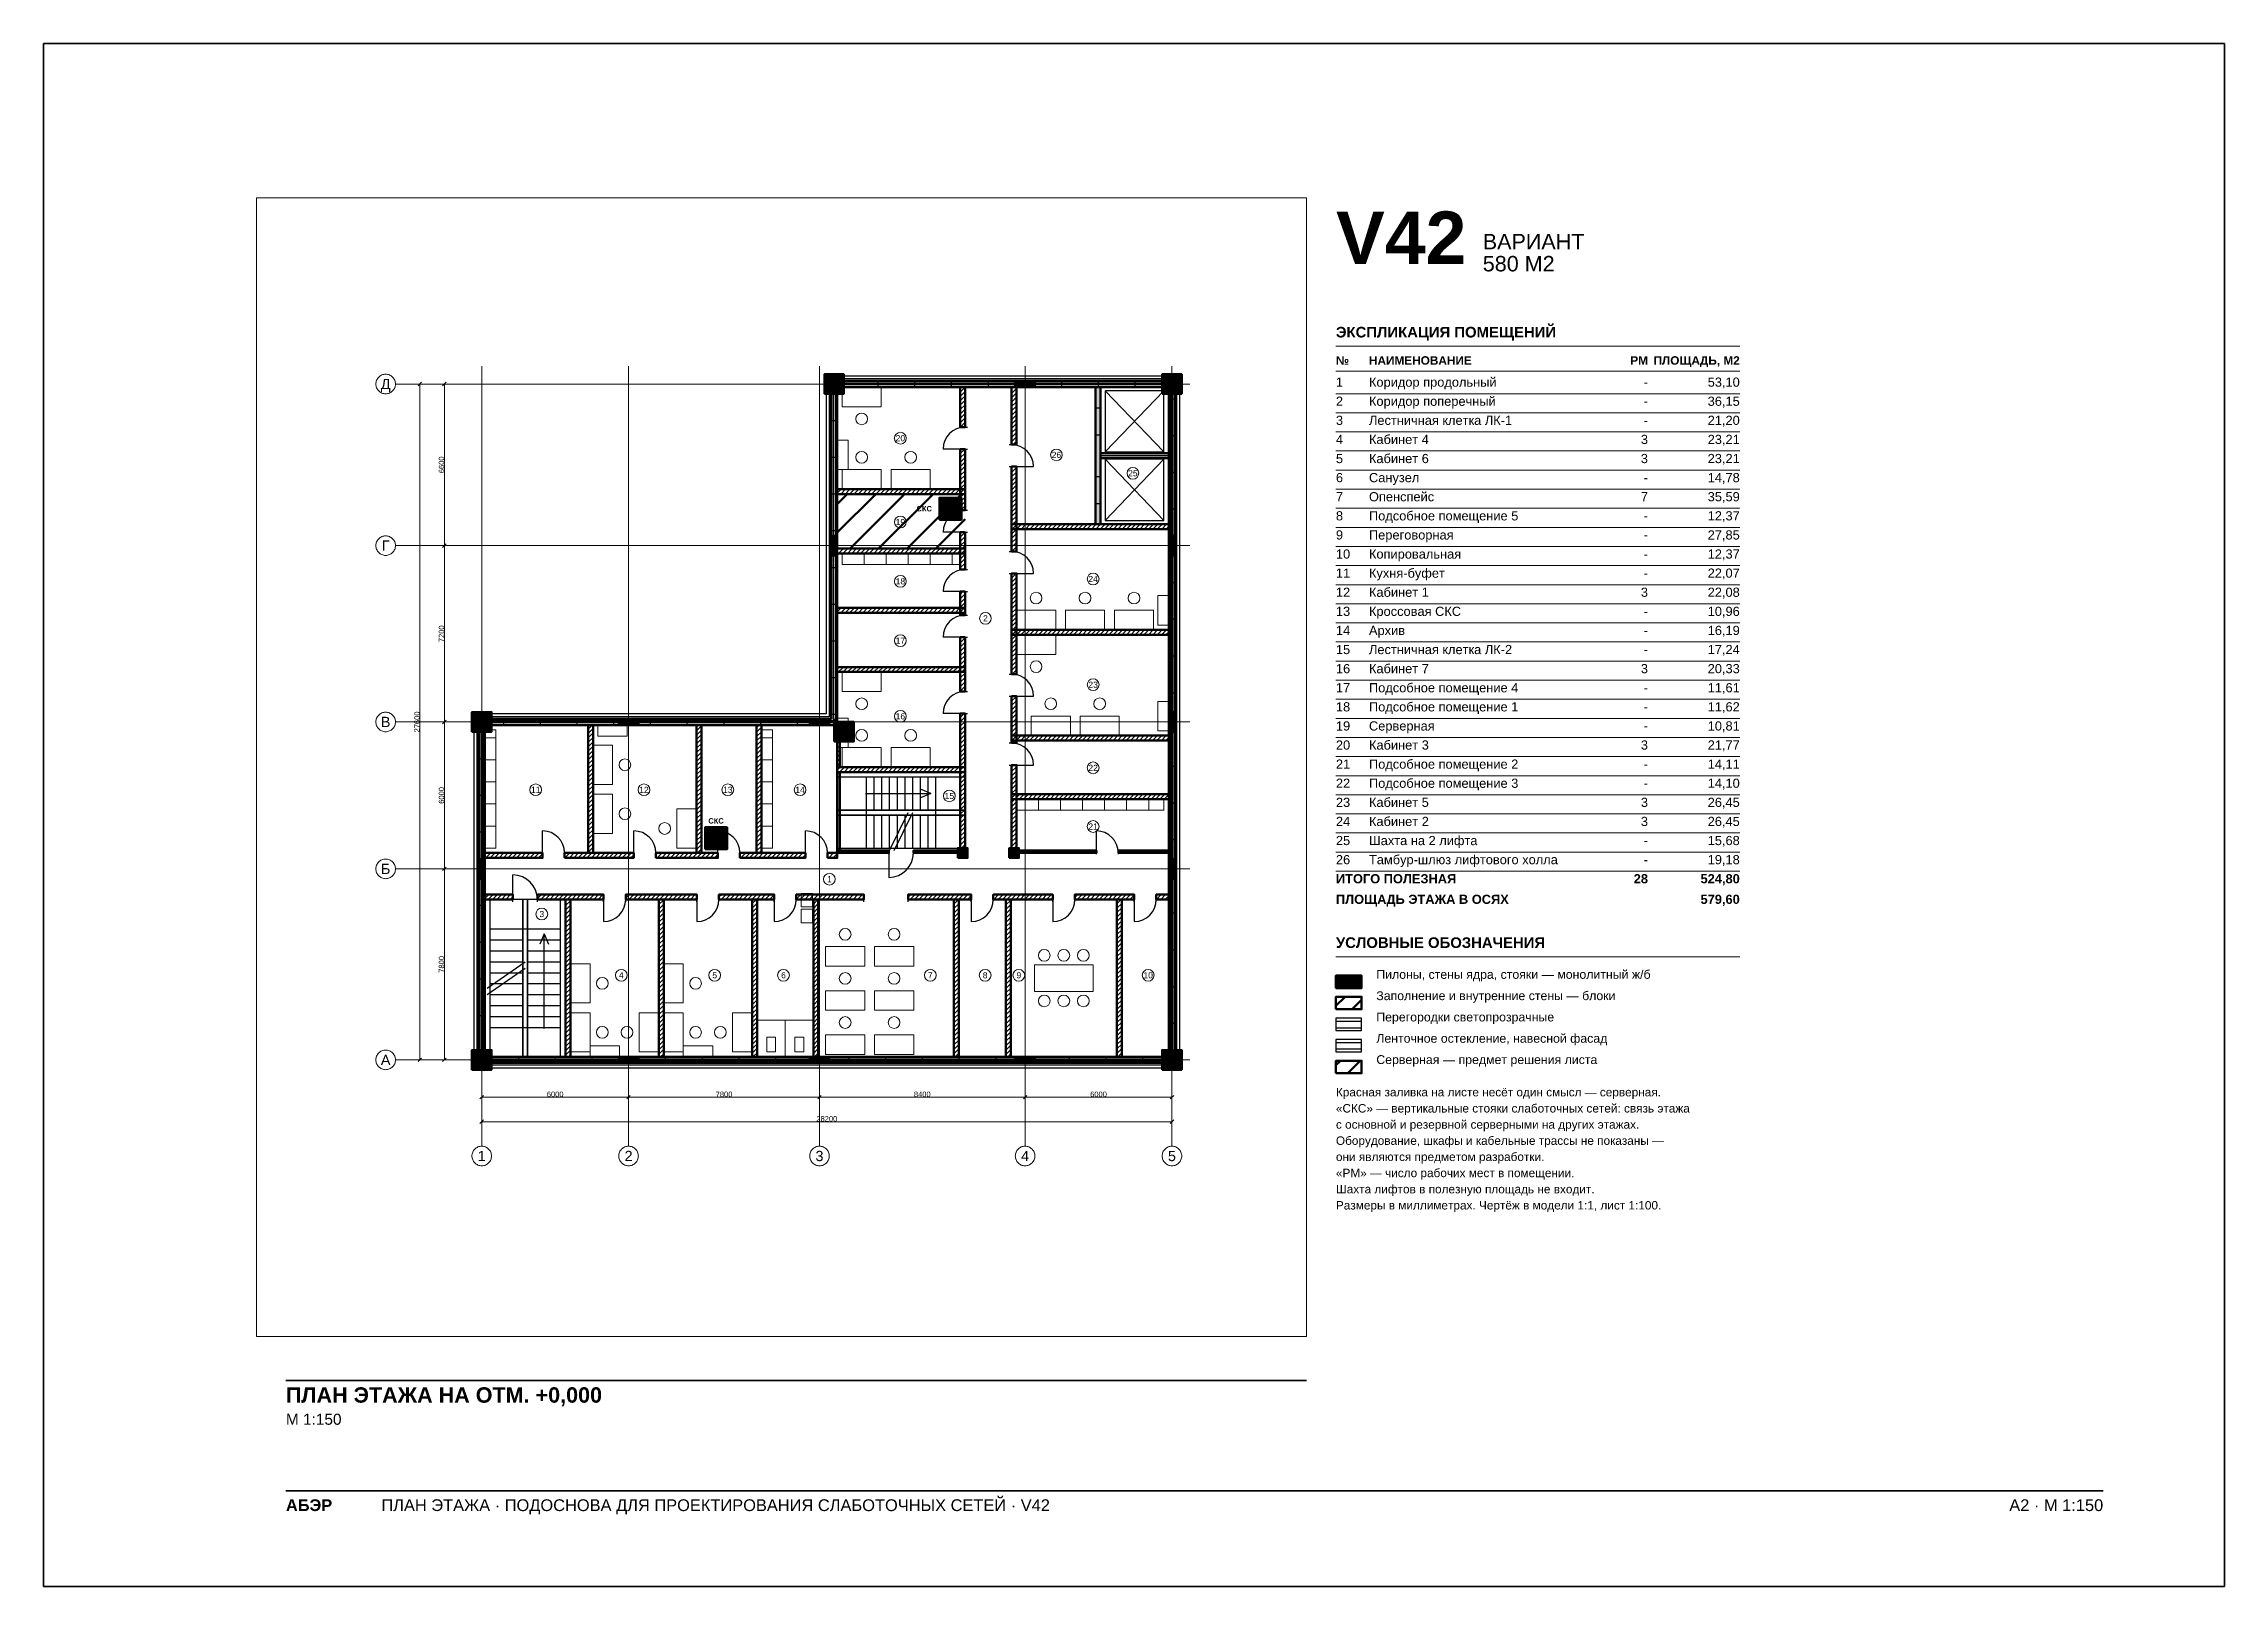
# Paper-space layout 'A2-1-100' of a CAD drawing. Header units: millimetres. Extents: x 0 to 594, y 0 to 420.
# The model-space entities are those that its viewports show. They can reach past a viewport. Long polylines and large blocks are cut down to what shows.
import ezdxf
from ezdxf.enums import TextEntityAlignment as Align

# ---------------------------------------------------------------- set-up
doc = ezdxf.new("R2010")
doc.units = ezdxf.units.MM
doc.linetypes.add('CENTER2', pattern=[2.541, 1.587, -0.318, 0.318, -0.318])
for name, color, linetype, lineweight in [('A-ANNO-LEGEND', 7, 'CONTINUOUS', 18), ('A-ANNO-NOTES', 8, 'CONTINUOUS', 13), ('A-ANNO-ROOM', 7, 'CONTINUOUS', 18), ('A-ANNO-TABLE', 7, 'CONTINUOUS', 18), ('A-DIMS', 8, 'CONTINUOUS', 13), ('A-DOOR', 3, 'CONTINUOUS', 25), ('A-ELEV', 7, 'CONTINUOUS', 25), ('A-FACADE-PANEL', 8, 'CONTINUOUS', 25), ('A-FURN', 8, 'CONTINUOUS', 18), ('A-GLAZ-RIBBON', 5, 'CONTINUOUS', 25), ('A-GRID', 8, 'CENTER2', 13), ('A-HATCH', 9, 'CONTINUOUS', 9), ('A-OUTLINE', 7, 'CONTINUOUS', 50), ('A-SANI', 8, 'CONTINUOUS', 18), ('A-STAIR', 7, 'CONTINUOUS', 25), ('A-TITLE', 7, 'CONTINUOUS', 35), ('A-VIEWPORT', 8, 'CONTINUOUS', 9), ('A-WALL-BLOCK', 9, 'CONTINUOUS', 50), ('A-WALL-GLASS', 4, 'CONTINUOUS', 25), ('A-WALL-RC', 7, 'CONTINUOUS', 50), ('E-SCS-RISER', 1, 'CONTINUOUS', 50), ('E-SERVER-ROOM', 1, 'CONTINUOUS', 50)]:
    doc.layers.add(name, color=color, linetype=linetype, lineweight=lineweight)
doc.styles.add('Arial', font='arial.ttf')
doc.styles.add('Arial-Bold', font='arialbd.ttf')
doc.styles.get("Standard").update_dxf_attribs({"font": 'arial.ttf'})

psp = doc.layouts.new('A2-1-100')

# ---------------------------------------------------------------- texts
at = {"layer": 'A-ANNO-LEGEND'}
for s, height, style, p in [('УСЛОВНЫЕ ОБОЗНАЧЕНИЯ', 2.9, 'Arial-Bold', (352, 173.8)), ('Пилоны, стены ядра, стояки — монолитный ж/б', 2.4, 'Arial', (363, 165.4)), ('Заполнение и внутренние стены — блоки', 2.4, 'Arial', (363, 159.6)), ('Перегородки светопрозрачные', 2.4, 'Arial', (363, 153.8)), ('Ленточное остекление, навесной фасад', 2.4, 'Arial', (363, 148)), ('Серверная — предмет решения листа', 2.4, 'Arial', (363, 142.2))]:
    psp.add_text(s, height=height, dxfattribs=dict(at, style=style)).set_placement(p)
at = {"layer": 'A-ANNO-NOTES', "style": 'Arial'}
for s, p in [('«СКС» — вертикальные стояки слаботочных сетей: связь этажа', (352, 129)), ('Красная заливка на листе несёт один смысл — серверная.', (352, 133.4)), ('с основной и резервной серверными на других этажах.', (352, 124.6)), ('Оборудование, шкафы и кабельные трассы не показаны —', (352, 120.2)), ('они являются предметом разработки.', (352, 115.8)), ('«РМ» — число рабочих мест в помещении.', (352, 111.4)), ('Шахта лифтов в полезную площадь не входит.', (352, 107)), ('Размеры в миллиметрах. Чертёж в модели 1:1, лист 1:100.', (352, 102.6))]:
    psp.add_text(s, height=2.3, dxfattribs=at).set_placement(p)
at = {"layer": 'A-ANNO-TABLE'}
for s, height, style, p in [('ЭКСПЛИКАЦИЯ ПОМЕЩЕНИЙ', 2.9, 'Arial-Bold', (352, 340)), ('№', 2.3, 'Arial-Bold', (352, 332.6)), ('НАИМЕНОВАНИЕ', 2.3, 'Arial-Bold', (361, 332.6)), ('1', 2.5, 'Arial', (352, 326.6)), ('Коридор продольный', 2.5, 'Arial', (361, 326.6)), ('2', 2.5, 'Arial', (352, 321.4)), ('Коридор поперечный', 2.5, 'Arial', (361, 321.4)), ('3', 2.5, 'Arial', (352, 316.2)), ('Лестничная клетка ЛК-1', 2.5, 'Arial', (361, 316.2)), ('4', 2.5, 'Arial', (352, 311)), ('Кабинет 4', 2.5, 'Arial', (361, 311)), ('5', 2.5, 'Arial', (352, 305.8)), ('6', 2.5, 'Arial', (352, 300.6)), ('Санузел', 2.5, 'Arial', (361, 300.6)), ('Кабинет 6', 2.5, 'Arial', (361, 305.8)), ('7', 2.5, 'Arial', (352, 295.4)), ('Опенспейс', 2.5, 'Arial', (361, 295.4)), ('8', 2.5, 'Arial', (352, 290.2)), ('Подсобное помещение 5', 2.5, 'Arial', (361, 290.2)), ('9', 2.5, 'Arial', (352, 285)), ('Переговорная', 2.5, 'Arial', (361, 285)), ('10', 2.5, 'Arial', (352, 279.8)), ('Копировальная', 2.5, 'Arial', (361, 279.8)), ('11', 2.5, 'Arial', (352, 274.6)), ('Кухня-буфет', 2.5, 'Arial', (361, 274.6)), ('12', 2.5, 'Arial', (352, 269.4)), ('Кабинет 1', 2.5, 'Arial', (361, 269.4)), ('13', 2.5, 'Arial', (352, 264.2)), ('14', 2.5, 'Arial', (352, 259)), ('Архив', 2.5, 'Arial', (361, 259)), ('Кроссовая СКС', 2.5, 'Arial', (361, 264.2)), ('15', 2.5, 'Arial', (352, 253.8)), ('Лестничная клетка ЛК-2', 2.5, 'Arial', (361, 253.8)), ('16', 2.5, 'Arial', (352, 248.6)), ('Кабинет 7', 2.5, 'Arial', (361, 248.6)), ('17', 2.5, 'Arial', (352, 243.4)), ('Подсобное помещение 4', 2.5, 'Arial', (361, 243.4)), ('18', 2.5, 'Arial', (352, 238.2)), ('Подсобное помещение 1', 2.5, 'Arial', (361, 238.2)), ('19', 2.5, 'Arial', (352, 233)), ('Серверная', 2.5, 'Arial', (361, 233)), ('20', 2.5, 'Arial', (352, 227.8)), ('Кабинет 3', 2.5, 'Arial', (361, 227.8)), ('21', 2.5, 'Arial', (352, 222.6)), ('22', 2.5, 'Arial', (352, 217.4)), ('Подсобное помещение 2', 2.5, 'Arial', (361, 222.6)), ('Подсобное помещение 3', 2.5, 'Arial', (361, 217.4)), ('23', 2.5, 'Arial', (352, 212.2)), ('Кабинет 5', 2.5, 'Arial', (361, 212.2)), ('24', 2.5, 'Arial', (352, 207)), ('Кабинет 2', 2.5, 'Arial', (361, 207)), ('25', 2.5, 'Arial', (352, 201.8)), ('Шахта на 2 лифта', 2.5, 'Arial', (361, 201.8)), ('26', 2.5, 'Arial', (352, 196.6)), ('Тамбур-шлюз лифтового холла', 2.5, 'Arial', (361, 196.6)), ('ИТОГО ПОЛЕЗНАЯ', 2.5, 'Arial-Bold', (352, 191.4)), ('ПЛОЩАДЬ ЭТАЖА В ОСЯХ', 2.5, 'Arial-Bold', (352, 185.8))]:
    psp.add_text(s, height=height, dxfattribs=dict(at, style=style)).set_placement(p)
for s, height, style, p in [('РМ', 2.3, 'Arial-Bold', (437, 332.6)), ('ПЛОЩАДЬ, М2', 2.3, 'Arial-Bold', (462, 332.6)), ('-', 2.5, 'Arial', (437, 326.6)), ('53,10', 2.5, 'Arial', (462, 326.6)), ('-', 2.5, 'Arial', (437, 321.4)), ('36,15', 2.5, 'Arial', (462, 321.4)), ('-', 2.5, 'Arial', (437, 316.2)), ('21,20', 2.5, 'Arial', (462, 316.2)), ('3', 2.5, 'Arial', (437, 311)), ('23,21', 2.5, 'Arial', (462, 311)), ('3', 2.5, 'Arial', (437, 305.8)), ('23,21', 2.5, 'Arial', (462, 305.8)), ('14,78', 2.5, 'Arial', (462, 300.6)), ('7', 2.5, 'Arial', (437, 295.4)), ('-', 2.5, 'Arial', (437, 300.6)), ('35,59', 2.5, 'Arial', (462, 295.4)), ('-', 2.5, 'Arial', (437, 290.2)), ('12,37', 2.5, 'Arial', (462, 290.2)), ('-', 2.5, 'Arial', (437, 285)), ('27,85', 2.5, 'Arial', (462, 285)), ('-', 2.5, 'Arial', (437, 279.8)), ('12,37', 2.5, 'Arial', (462, 279.8)), ('-', 2.5, 'Arial', (437, 274.6)), ('22,07', 2.5, 'Arial', (462, 274.6)), ('3', 2.5, 'Arial', (437, 269.4)), ('22,08', 2.5, 'Arial', (462, 269.4)), ('-', 2.5, 'Arial', (437, 264.2)), ('10,96', 2.5, 'Arial', (462, 264.2)), ('16,19', 2.5, 'Arial', (462, 259)), ('-', 2.5, 'Arial', (437, 259)), ('17,24', 2.5, 'Arial', (462, 253.8)), ('3', 2.5, 'Arial', (437, 248.6)), ('-', 2.5, 'Arial', (437, 253.8)), ('20,33', 2.5, 'Arial', (462, 248.6)), ('-', 2.5, 'Arial', (437, 243.4)), ('11,61', 2.5, 'Arial', (462, 243.4)), ('-', 2.5, 'Arial', (437, 238.2)), ('11,62', 2.5, 'Arial', (462, 238.2)), ('-', 2.5, 'Arial', (437, 233)), ('10,81', 2.5, 'Arial', (462, 233)), ('3', 2.5, 'Arial', (437, 227.8)), ('21,77', 2.5, 'Arial', (462, 227.8)), ('-', 2.5, 'Arial', (437, 222.6)), ('14,11', 2.5, 'Arial', (462, 222.6)), ('14,10', 2.5, 'Arial', (462, 217.4)), ('3', 2.5, 'Arial', (437, 212.2)), ('-', 2.5, 'Arial', (437, 217.4)), ('26,45', 2.5, 'Arial', (462, 212.2)), ('3', 2.5, 'Arial', (437, 207)), ('26,45', 2.5, 'Arial', (462, 207)), ('-', 2.5, 'Arial', (437, 201.8)), ('15,68', 2.5, 'Arial', (462, 201.8)), ('-', 2.5, 'Arial', (437, 196.6)), ('19,18', 2.5, 'Arial', (462, 196.6)), ('28', 2.5, 'Arial-Bold', (437, 191.4)), ('524,80', 2.5, 'Arial-Bold', (462, 191.4)), ('579,60', 2.5, 'Arial-Bold', (462, 185.8))]:
    psp.add_text(s, height=height, dxfattribs=dict(at, style=style)).set_placement(p, align=Align.RIGHT)
at = {"layer": 'A-TITLE'}
for s, height, style, p in [('V42', 14.3, 'Arial-Bold', (352, 360)), ('ВАРИАНТ', 4.2, 'Arial', (392, 364)), ('580 М2', 4.2, 'Arial', (392, 358)), ('ПЛАН ЭТАЖА НА ОТМ. +0,000', 4.2, 'Arial-Bold', (66, 50)), ('М 1:150', 3, 'Arial', (66, 44)), ('ПЛАН ЭТАЖА · ПОДОСНОВА ДЛЯ ПРОЕКТИРОВАНИЯ СЛАБОТОЧНЫХ СЕТЕЙ · V42', 3.2, 'Arial', (92, 20.5)), ('АБЭР', 3.2, 'Arial-Bold', (66, 20.5))]:
    psp.add_text(s, height=height, dxfattribs=dict(at, style=style)).set_placement(p)
at = {"layer": 'A-TITLE', "style": 'Arial'}
psp.add_text('A2 · М 1:150', height=3.2, dxfattribs=at).set_placement((561, 20.5), align=Align.RIGHT)

msp = doc.modelspace()

# ---------------------------------------------------------------- texts
at = {"layer": 'A-ANNO-ROOM'}
for s, p in [('20', (17105, 25388)), ('26', (23480, 24705)), ('25', (26605, 23955)), ('19', (17105, 21965)), ('18', (17105, 19542)), ('24', (24980, 19638)), ('2', (20580, 18030)), ('17', (17105, 17120)), ('23', (24980, 15321)), ('16', (17105, 14030)), ('22', (24980, 11926)), ('11', (2205, 11030)), ('12', (6629, 11030)), ('13', (10054, 11030)), ('14', (13007, 11030)), ('15', (19105, 10780)), ('21', (24980, 9530)), ('1', (14205, 7380)), ('3', (2455, 5955)), ('4', (5705, 3455)), ('5', (9517, 3455)), ('6', (12329, 3455)), ('7', (18329, 3455)), ('8', (20568, 3455)), ('9', (21944, 3455)), ('10', (27229, 3455))]:
    msp.add_text(s, height=250, dxfattribs=at).set_placement(p, align=Align.MIDDLE_CENTER)
at = {"layer": 'A-DIMS'}
for s, p in [('6600', (-1645, 24300)), ('7200', (-1645, 17400)), ('27600', (-2645, 13800)), ('6000', (-1645, 10800)), ('7800', (-1645, 3900))]:
    msp.add_text(s, height=220, rotation=90, dxfattribs=at).set_placement(p, align=Align.MIDDLE_CENTER)
for s, p in [('6000', (3000, -1405)), ('7800', (9900, -1405)), ('8400', (18000, -1405)), ('6000', (25200, -1405)), ('28200', (14100, -2405))]:
    msp.add_text(s, height=220, dxfattribs=at).set_placement(p, align=Align.MIDDLE_CENTER)
at = {"layer": 'A-GRID'}
for s, p in [('Д', (-3925, 27600)), ('Г', (-3925, 21000)), ('В', (-3925, 13800)), ('Б', (-3925, 7800)), ('А', (-3925, 0)), ('1', (0, -3925)), ('2', (6000, -3925)), ('3', (13800, -3925)), ('4', (22200, -3925)), ('5', (28200, -3925))]:
    msp.add_text(s, height=420, dxfattribs=at).set_placement(p, align=Align.MIDDLE_CENTER)
at = {"layer": 'E-SCS-RISER', "style": 'Arial-Bold'}
for p in [(18080, 22508), (9574, 9760)]:
    msp.add_text('СКС', height=220, dxfattribs=at).set_placement(p, align=Align.MIDDLE_CENTER)

# ---------------------------------------------------------------- hatches: boundary and pattern name
at = {"layer": 'A-HATCH'}
h = msp.add_hatch(dxfattribs=at)
h.set_pattern_fill('ANSI31', scale=40)
h.paths.add_polyline_path([(19550, 25842), (19750, 25842), (19750, 27475), (19750, 27475), (19550, 27475), (19550, 27475)])
h = msp.add_hatch(dxfattribs=at)
h.set_pattern_fill('ANSI31', scale=40)
h.paths.add_polyline_path([(21650, 25125), (21850, 25125), (21850, 27475), (21850, 27475), (21650, 27475), (21650, 27475)])
h = msp.add_hatch(dxfattribs=at)
h.set_pattern_fill('ANSI31', scale=40)
h.paths.add_polyline_path([(19550, 22446), (19750, 22446), (19750, 24942), (19550, 24942)])
h = msp.add_hatch(dxfattribs=at)
h.set_pattern_fill('ANSI31', scale=40)
h.paths.add_polyline_path([(21650, 20766), (21850, 20766), (21850, 24225), (21650, 24225)])
h = msp.add_hatch(dxfattribs=at)
h.set_pattern_fill('ANSI31', scale=40)
h.paths.add_polyline_path([(14525, 23108), (14525, 23108), (19750, 23108), (19750, 23308), (14525, 23308), (14525, 23308)])
h = msp.add_hatch(dxfattribs=at)
h.set_pattern_fill('ANSI31', scale=40)
h.paths.add_polyline_path([(19550, 20024), (19750, 20024), (19750, 21546), (19550, 21546)])
h = msp.add_hatch(dxfattribs=at)
h.set_pattern_fill('ANSI31', scale=40)
h.paths.add_polyline_path([(21650, 21675), (28075, 21675), (28075, 21675), (28075, 21875), (28075, 21875), (21650, 21875)])
h = msp.add_hatch(dxfattribs=at)
h.set_pattern_fill('ANSI31', scale=40)
h.paths.add_polyline_path([(14525, 20685), (14525, 20685), (19750, 20685), (19750, 20885), (14525, 20885), (14525, 20885)])
h = msp.add_hatch(dxfattribs=at)
h.set_pattern_fill('ANSI31', scale=40)
h.paths.add_polyline_path([(21650, 15750), (21850, 15750), (21850, 19866), (21650, 19866)])
h = msp.add_hatch(dxfattribs=at)
h.set_pattern_fill('ANSI31', scale=40)
h.paths.add_polyline_path([(19550, 18162), (19750, 18162), (19750, 19124), (19550, 19124)])
h = msp.add_hatch(dxfattribs=at)
h.set_pattern_fill('ANSI31', scale=40)
h.paths.add_polyline_path([(14525, 18262), (14525, 18262), (19750, 18262), (19750, 18462), (14525, 18462), (14525, 18462)])
h = msp.add_hatch(dxfattribs=at)
h.set_pattern_fill('ANSI31', scale=40)
h.paths.add_polyline_path([(19550, 15045), (19750, 15045), (19750, 17262), (19550, 17262)])
h = msp.add_hatch(dxfattribs=at)
h.set_pattern_fill('ANSI31', scale=40)
h.paths.add_polyline_path([(21650, 17358), (28075, 17358), (28075, 17358), (28075, 17558), (28075, 17558), (21650, 17558)])
h = msp.add_hatch(dxfattribs=at)
h.set_pattern_fill('ANSI31', scale=40)
h.paths.add_polyline_path([(14525, 15840), (14525, 15840), (19750, 15840), (19750, 16040), (14525, 16040), (14525, 16040)])
h = msp.add_hatch(dxfattribs=at)
h.set_pattern_fill('ANSI31', scale=40)
h.paths.add_polyline_path([(21650, 12941), (21850, 12941), (21850, 14850), (21650, 14850)])
h = msp.add_hatch(dxfattribs=at)
h.set_pattern_fill('ANSI31', scale=40)
h.paths.add_polyline_path([(4349, 8450), (4549, 8450), (4549, 13675), (4549, 13675), (4349, 13675), (4349, 13675)])
h = msp.add_hatch(dxfattribs=at)
h.set_pattern_fill('ANSI31', scale=40)
h.paths.add_polyline_path([(8774, 8450), (8974, 8450), (8974, 13675), (8974, 13675), (8774, 13675), (8774, 13675)])
h = msp.add_hatch(dxfattribs=at)
h.set_pattern_fill('ANSI31', scale=40)
h.paths.add_polyline_path([(11227, 8450), (11427, 8450), (11427, 13675), (11427, 13675), (11227, 13675), (11227, 13675)])
h = msp.add_hatch(dxfattribs=at)
h.set_pattern_fill('ANSI31', scale=40)
h.paths.add_polyline_path([(14525, 11950), (14625, 11950), (14625, 13675), (14625, 13675), (14525, 13675), (14525, 13675)])
h = msp.add_hatch(dxfattribs=at)
h.set_pattern_fill('ANSI31', scale=40)
h.paths.add_polyline_path([(19550, 8450), (19750, 8450), (19750, 14145), (19550, 14145)])
h = msp.add_hatch(dxfattribs=at)
h.set_pattern_fill('ANSI31', scale=40)
h.paths.add_polyline_path([(21650, 13041), (28075, 13041), (28075, 13041), (28075, 13241), (28075, 13241), (21650, 13241)])
h = msp.add_hatch(dxfattribs=at)
h.set_pattern_fill('ANSI31', scale=40)
h.paths.add_polyline_path([(14525, 11750), (19750, 11750), (19750, 11950), (14525, 11950)])
h = msp.add_hatch(dxfattribs=at)
h.set_pattern_fill('ANSI31', scale=40)
h.paths.add_polyline_path([(21650, 8450), (21850, 8450), (21850, 12041), (21650, 12041)])
h = msp.add_hatch(dxfattribs=at)
h.set_pattern_fill('ANSI31', scale=40)
h.paths.add_polyline_path([(21650, 10646), (28075, 10646), (28075, 10646), (28075, 10846), (28075, 10846), (21650, 10846)])
h = msp.add_hatch(dxfattribs=at)
h.set_pattern_fill('ANSI31', scale=40)
h.paths.add_polyline_path([(125, 8250), (125, 8250), (2487, 8250), (2487, 8450), (125, 8450), (125, 8450)])
h = msp.add_hatch(dxfattribs=at)
h.set_pattern_fill('ANSI31', scale=40)
h.paths.add_polyline_path([(3387, 8250), (6212, 8250), (6212, 8450), (3387, 8450)])
h = msp.add_hatch(dxfattribs=at)
h.set_pattern_fill('ANSI31', scale=40)
h.paths.add_polyline_path([(7112, 8250), (9650, 8250), (9650, 8450), (7112, 8450)])
h = msp.add_hatch(dxfattribs=at)
h.set_pattern_fill('ANSI31', scale=40)
h.paths.add_polyline_path([(10550, 8250), (13226, 8250), (13226, 8450), (10550, 8450)])
h = msp.add_hatch(dxfattribs=at)
h.set_pattern_fill('ANSI31', scale=40)
h.paths.add_polyline_path([(14126, 8250), (14525, 8250), (14525, 8450), (14126, 8450)])
h = msp.add_hatch(dxfattribs=at)
h.set_pattern_fill('ANSI31', scale=40)
h.paths.add_polyline_path([(21850, 8450), (25112, 8450), (25112, 8550), (21850, 8550)])
h = msp.add_hatch(dxfattribs=at)
h.set_pattern_fill('ANSI31', scale=40)
h.paths.add_polyline_path([(26012, 8450), (28075, 8450), (28075, 8450), (28075, 8550), (28075, 8550), (26012, 8550)])
h = msp.add_hatch(dxfattribs=at)
h.set_pattern_fill('ANSI31', scale=40)
h.paths.add_polyline_path([(125, 6550), (125, 6550), (1275, 6550), (1275, 6750), (125, 6750), (125, 6750)])
h = msp.add_hatch(dxfattribs=at)
h.set_pattern_fill('ANSI31', scale=40)
h.paths.add_polyline_path([(2275, 6550), (4981, 6550), (4981, 6750), (2275, 6750)])
h = msp.add_hatch(dxfattribs=at)
h.set_pattern_fill('ANSI31', scale=40)
h.paths.add_polyline_path([(3425, 125), (3625, 125), (3625, 125), (3625, 6550), (3425, 6550), (3425, 125)])
h = msp.add_hatch(dxfattribs=at)
h.set_pattern_fill('ANSI31', scale=40)
h.paths.add_polyline_path([(5881, 6550), (8793, 6550), (8793, 6750), (5881, 6750)])
h = msp.add_hatch(dxfattribs=at)
h.set_pattern_fill('ANSI31', scale=40)
h.paths.add_polyline_path([(7237, 125), (7437, 125), (7437, 125), (7437, 6550), (7237, 6550), (7237, 125)])
h = msp.add_hatch(dxfattribs=at)
h.set_pattern_fill('ANSI31', scale=40)
h.paths.add_polyline_path([(9693, 6550), (11949, 6550), (11949, 6750), (9693, 6750)])
h = msp.add_hatch(dxfattribs=at)
h.set_pattern_fill('ANSI31', scale=40)
h.paths.add_polyline_path([(11049, 125), (11249, 125), (11249, 125), (11249, 6550), (11049, 6550), (11049, 125)])
h = msp.add_hatch(dxfattribs=at)
h.set_pattern_fill('ANSI31', scale=40)
h.paths.add_polyline_path([(12849, 6550), (15618, 6550), (15618, 6750), (12849, 6750)])
h = msp.add_hatch(dxfattribs=at)
h.set_pattern_fill('ANSI31', scale=40)
h.paths.add_polyline_path([(13549, 125), (13749, 125), (13749, 125), (13749, 6550), (13549, 6550), (13549, 125)])
h = msp.add_hatch(dxfattribs=at)
h.set_pattern_fill('ANSI31', scale=40)
h.paths.add_polyline_path([(17418, 6550), (20001, 6550), (20001, 6750), (17418, 6750)])
h = msp.add_hatch(dxfattribs=at)
h.set_pattern_fill('ANSI31', scale=40)
h.paths.add_polyline_path([(19288, 125), (19488, 125), (19488, 125), (19488, 6550), (19288, 6550), (19288, 125)])
h = msp.add_hatch(dxfattribs=at)
h.set_pattern_fill('ANSI31', scale=40)
h.paths.add_polyline_path([(20901, 6550), (23332, 6550), (23332, 6750), (20901, 6750)])
h = msp.add_hatch(dxfattribs=at)
h.set_pattern_fill('ANSI31', scale=40)
h.paths.add_polyline_path([(21414, 125), (21614, 125), (21614, 125), (21614, 6550), (21414, 6550), (21414, 125)])
h = msp.add_hatch(dxfattribs=at)
h.set_pattern_fill('ANSI31', scale=40)
h.paths.add_polyline_path([(24232, 6550), (26662, 6550), (26662, 6750), (24232, 6750)])
h = msp.add_hatch(dxfattribs=at)
h.set_pattern_fill('ANSI31', scale=40)
h.paths.add_polyline_path([(25949, 125), (26149, 125), (26149, 125), (26149, 6550), (25949, 6550), (25949, 125)])
h = msp.add_hatch(dxfattribs=at)
h.set_pattern_fill('ANSI31', scale=40)
h.paths.add_polyline_path([(27562, 6550), (28075, 6550), (28075, 6550), (28075, 6750), (28075, 6750), (27562, 6750)])
at = {"layer": 'A-WALL-RC'}
h = msp.add_hatch(color=7, dxfattribs=at)
h.dxf.hatch_style = 1
h.paths.add_polyline_path([(14000, 27200), (14800, 27200), (14800, 28000), (14000, 28000)])
h = msp.add_hatch(color=7, dxfattribs=at)
h.dxf.hatch_style = 1
h.paths.add_polyline_path([(21800, 27475), (22600, 27475), (22600, 27725), (21800, 27725)])
h = msp.add_hatch(color=7, dxfattribs=at)
h.dxf.hatch_style = 1
h.paths.add_polyline_path([(27800, 27200), (28600, 27200), (28600, 28000), (27800, 28000)])
h = msp.add_hatch(color=7, dxfattribs=at)
h.dxf.hatch_style = 1
h.paths.add_polyline_path([(25075, 21875), (25275, 21875), (25275, 27475), (25275, 27475), (25075, 27475), (25075, 27475)])
h = msp.add_hatch(color=7, dxfattribs=at)
h.dxf.hatch_style = 1
h.paths.add_polyline_path([(25275, 24575), (28075, 24575), (28075, 24575), (28075, 24775), (28075, 24775), (25275, 24775)])
h = msp.add_hatch(color=7, dxfattribs=at)
h.dxf.hatch_style = 1
h.paths.add_polyline_path([(14275, 20600), (14525, 20600), (14525, 21400), (14275, 21400)])
h = msp.add_hatch(color=7, dxfattribs=at)
h.dxf.hatch_style = 1
h.paths.add_polyline_path([(28075, 20600), (28325, 20600), (28325, 21400), (28075, 21400)])
h = msp.add_hatch(color=7, dxfattribs=at)
h.dxf.hatch_style = 1
h.paths.add_polyline_path([(-400, 13400), (400, 13400), (400, 14200), (-400, 14200)])
h = msp.add_hatch(color=7, dxfattribs=at)
h.dxf.hatch_style = 1
h.paths.add_polyline_path([(5600, 13675), (6400, 13675), (6400, 13925), (5600, 13925)])
h = msp.add_hatch(color=7, dxfattribs=at)
h.dxf.hatch_style = 1
h.paths.add_polyline_path([(13400, 13675), (14200, 13675), (14200, 13925), (13400, 13925)])
h = msp.add_hatch(color=7, dxfattribs=at)
h.dxf.hatch_style = 1
h.paths.add_polyline_path([(14400, 13000), (15200, 13000), (15200, 13800), (14400, 13800)])
h = msp.add_hatch(color=7, dxfattribs=at)
h.dxf.hatch_style = 1
h.paths.add_polyline_path([(28075, 13400), (28325, 13400), (28325, 14200), (28075, 14200)])
h = msp.add_hatch(color=7, dxfattribs=at)
h.dxf.hatch_style = 1
h.paths.add_polyline_path([(14525, 8550), (14625, 8550), (14625, 11750), (14525, 11750)])
h = msp.add_hatch(color=7, dxfattribs=at)
h.dxf.hatch_style = 1
h.paths.add_polyline_path([(-125, 7400), (125, 7400), (125, 8200), (-125, 8200)])
h = msp.add_hatch(color=7, dxfattribs=at)
h.dxf.hatch_style = 1
h.paths.add_polyline_path([(14525, 8450), (16638, 8450), (16638, 8550), (14525, 8550)])
h = msp.add_hatch(color=7, dxfattribs=at)
h.dxf.hatch_style = 1
h.paths.add_polyline_path([(17638, 8450), (19550, 8450), (19550, 8550), (17638, 8550)])
h = msp.add_hatch(color=7, dxfattribs=at)
h.dxf.hatch_style = 1
h.paths.add_polyline_path([(19450, 8250), (19850, 8250), (19850, 8650), (19450, 8650)])
h = msp.add_hatch(color=7, dxfattribs=at)
h.dxf.hatch_style = 1
h.paths.add_polyline_path([(21550, 8250), (21950, 8250), (21950, 8650), (21550, 8650)])
h = msp.add_hatch(color=7, dxfattribs=at)
h.dxf.hatch_style = 1
h.paths.add_polyline_path([(28075, 7400), (28325, 7400), (28325, 8200), (28075, 8200)])
h = msp.add_hatch(color=7, dxfattribs=at)
h.dxf.hatch_style = 1
h.paths.add_polyline_path([(-400, -400), (400, -400), (400, 400), (-400, 400)])
h = msp.add_hatch(color=7, dxfattribs=at)
h.dxf.hatch_style = 1
h.paths.add_polyline_path([(5600, -125), (6400, -125), (6400, 125), (5600, 125)])
h = msp.add_hatch(color=7, dxfattribs=at)
h.dxf.hatch_style = 1
h.paths.add_polyline_path([(13400, -125), (14200, -125), (14200, 125), (13400, 125)])
h = msp.add_hatch(color=7, dxfattribs=at)
h.dxf.hatch_style = 1
h.paths.add_polyline_path([(21800, -125), (22600, -125), (22600, 125), (21800, 125)])
h = msp.add_hatch(color=7, dxfattribs=at)
h.dxf.hatch_style = 1
h.paths.add_polyline_path([(27800, -400), (28600, -400), (28600, 400), (27800, 400)])
at = {"layer": 'E-SCS-RISER'}
h = msp.add_hatch(color=7, dxfattribs=at)
h.dxf.hatch_style = 1
h.paths.add_polyline_path([(18700, 22058), (19600, 22058), (19600, 22958), (18700, 22958)])
h = msp.add_hatch(color=7, dxfattribs=at)
h.dxf.hatch_style = 1
h.paths.add_polyline_path([(9124, 8600), (10024, 8600), (10024, 9500), (9124, 9500)])
at = {"layer": 'E-SERVER-ROOM'}
h = msp.add_hatch(dxfattribs=at)
h.set_pattern_fill('ANSI31', scale=260)
h.paths.add_polyline_path([(14525, 20885), (19750, 20885), (19750, 23108), (14525, 23108)])

# ---------------------------------------------------------------- linework, layer by layer
at = {"layer": 'A-ANNO-ROOM'}
for centre in [(17105, 25388), (23480, 24705), (26605, 23955), (17105, 21965), (17105, 19542), (24980, 19638), (20580, 18030), (17105, 17120), (24980, 15321), (17105, 14030), (24980, 11926), (2205, 11030), (6629, 11030), (10054, 11030), (13007, 11030), (19105, 10780), (24980, 9530), (14205, 7380), (2455, 5955), (5705, 3455), (9517, 3455), (12329, 3455), (18329, 3455), (20568, 3455), (21944, 3455), (27229, 3455)]:
    msp.add_circle(centre, 240, dxfattribs=at)
at = {"layer": 'A-DIMS'}
for p, q in [((-2596, 27529), (-2454, 27671)), ((-1596, 27529), (-1454, 27671)), ((-2525, 0), (-2525, 27600)), ((-1525, 21000), (-1525, 27600)), ((-1596, 20929), (-1454, 21071)), ((-1596, 20929), (-1454, 21071)), ((-1525, 13800), (-1525, 21000)), ((-1596, 13729), (-1454, 13871)), ((-1596, 13729), (-1454, 13871)), ((-1525, 7800), (-1525, 13800)), ((-1596, 7729), (-1454, 7871)), ((-1596, 7729), (-1454, 7871)), ((-1525, 0), (-1525, 7800)), ((-2596, -71), (-2454, 71)), ((-1596, -71), (-1454, 71)), ((-71, -1596), (71, -1454)), ((0, -1525), (6000, -1525)), ((5929, -1596), (6071, -1454)), ((5929, -1596), (6071, -1454)), ((6000, -1525), (13800, -1525)), ((13729, -1596), (13871, -1454)), ((13729, -1596), (13871, -1454)), ((13800, -1525), (22200, -1525)), ((22129, -1596), (22271, -1454)), ((22129, -1596), (22271, -1454)), ((22200, -1525), (28200, -1525)), ((28129, -1596), (28271, -1454)), ((-71, -2596), (71, -2454)), ((0, -2525), (28200, -2525)), ((28129, -2596), (28271, -2454))]:
    msp.add_line(p, q, dxfattribs=at)
at = {"layer": 'A-DOOR'}
for p, q in [((19650, 25842), (19850, 25842)), ((25075, 26625), (25275, 26625)), ((21550, 25125), (21750, 25125)), ((25075, 25525), (25275, 25525)), ((19750, 24942), (18850, 24942)), ((19650, 24942), (19850, 24942)), ((21550, 24225), (21750, 24225)), ((21650, 24225), (22550, 24225)), ((25075, 23825), (25275, 23825)), ((19650, 22446), (19850, 22446)), ((25075, 22725), (25275, 22725)), ((19750, 21546), (18850, 21546)), ((19650, 21546), (19850, 21546)), ((21550, 20766), (21750, 20766)), ((19650, 20024), (19850, 20024)), ((21550, 19866), (21750, 19866)), ((21650, 19866), (22550, 19866)), ((19750, 19124), (18850, 19124)), ((19650, 19124), (19850, 19124)), ((19650, 18162), (19850, 18162)), ((19750, 17262), (18850, 17262)), ((19650, 17262), (19850, 17262)), ((21550, 15750), (21750, 15750)), ((19650, 15045), (19850, 15045)), ((21550, 14850), (21750, 14850)), ((21650, 14850), (22550, 14850)), ((19750, 14145), (18850, 14145)), ((19650, 14145), (19850, 14145)), ((21550, 12941), (21750, 12941)), ((21550, 12041), (21750, 12041)), ((21650, 12041), (22550, 12041)), ((2487, 8450), (2487, 9350)), ((6212, 8450), (6212, 9350)), ((9650, 8450), (9650, 9350)), ((13226, 8450), (13226, 9350)), ((25112, 8450), (25112, 9350)), ((2487, 8350), (2487, 8550)), ((3387, 8350), (3387, 8550)), ((6212, 8350), (6212, 8550)), ((7112, 8350), (7112, 8550)), ((9650, 8350), (9650, 8550)), ((10550, 8350), (10550, 8550)), ((13226, 8350), (13226, 8550)), ((14126, 8350), (14126, 8550)), ((16638, 8400), (16638, 8500)), ((16638, 8450), (16638, 7450)), ((17638, 8400), (17638, 8500)), ((25112, 8400), (25112, 8500)), ((26012, 8400), (26012, 8500)), ((1275, 6550), (1275, 7550)), ((1275, 6450), (1275, 6650)), ((2275, 6450), (2275, 6650)), ((4981, 6450), (4981, 6650)), ((4981, 6550), (4981, 5650)), ((5881, 6450), (5881, 6650)), ((8793, 6450), (8793, 6650)), ((8793, 6550), (8793, 5650)), ((9693, 6450), (9693, 6650)), ((11949, 6450), (11949, 6650)), ((11949, 6550), (11949, 5650)), ((12849, 6450), (12849, 6650)), ((15618, 6450), (15618, 6650)), ((17418, 6450), (17418, 6650)), ((20001, 6450), (20001, 6650)), ((20001, 6550), (20001, 5650)), ((20901, 6450), (20901, 6650)), ((23332, 6450), (23332, 6650)), ((23332, 6550), (23332, 5650)), ((24232, 6450), (24232, 6650)), ((26662, 6450), (26662, 6650)), ((26662, 6550), (26662, 5650)), ((27562, 6450), (27562, 6650))]:
    msp.add_line(p, q, dxfattribs=at)
for centre, radius, start, end in [((19750, 24942), 900, 90, 180), ((21650, 24225), 900, 0, 90), ((19750, 21546), 900, 90, 180), ((21650, 19866), 900, 0, 90), ((19750, 19124), 900, 90, 180), ((19750, 17262), 900, 90, 180), ((21650, 14850), 900, 0, 90), ((19750, 14145), 900, 90, 180), ((21650, 12041), 900, 0, 90), ((2487, 8450), 900, 0, 90), ((6212, 8450), 900, 0, 90), ((9650, 8450), 900, 0, 90), ((13226, 8450), 900, 0, 90), ((25112, 8450), 900, 0, 90), ((16638, 8450), 1000, -90, 0), ((1275, 6550), 1000, 0, 90), ((4981, 6550), 900, -90, 0), ((8793, 6550), 900, -90, 0), ((11949, 6550), 900, -90, 0), ((20001, 6550), 900, -90, 0), ((23332, 6550), 900, -90, 0), ((26662, 6550), 900, -90, 0)]:
    msp.add_arc(centre, radius, start, end, dxfattribs=at)
at = {"layer": 'A-ELEV'}
for p, q in [((25475, 24825), (27875, 27325)), ((25475, 27325), (27875, 24825)), ((25275, 24675), (28075, 24675)), ((25475, 22025), (27875, 24525)), ((25475, 24525), (27875, 22025))]:
    msp.add_line(p, q, dxfattribs=at)
for points in [[(25475, 24825), (27875, 24825), (27875, 27325), (25475, 27325)], [(25475, 22025), (27875, 22025), (27875, 24525), (25475, 24525)]]:
    msp.add_lwpolyline(points, close=True, dxfattribs=at)
at = {"layer": 'A-FACADE-PANEL'}
for points in [[(28525, 27925), (14075, 27925), (14075, 14125), (-325, 14125), (-325, -325), (28525, -325)], [(28405, 27805), (14195, 27805), (14195, 14005), (-205, 14005), (-205, -205), (28405, -205)]]:
    msp.add_lwpolyline(points, close=True, dxfattribs=at)
at = {"layer": 'A-FURN'}
for p, q in [((15625, 20235), (15625, 20685)), ((16525, 20235), (16525, 20685)), ((17425, 20235), (17425, 20685)), ((18325, 20235), (18325, 20685)), ((19225, 20235), (19225, 20685)), ((125, 13150), (575, 13150)), ((11427, 13150), (11877, 13150)), ((125, 12250), (575, 12250)), ((11427, 12250), (11877, 12250)), ((125, 11350), (575, 11350)), ((11427, 11350), (11877, 11350)), ((125, 10450), (575, 10450)), ((11427, 10450), (11877, 10450)), ((22750, 10196), (22750, 10646)), ((23650, 10196), (23650, 10646)), ((24550, 10196), (24550, 10646)), ((25450, 10196), (25450, 10646)), ((26350, 10196), (26350, 10646)), ((27250, 10196), (27250, 10646)), ((125, 9550), (575, 9550)), ((11427, 9550), (11877, 9550))]:
    msp.add_line(p, q, dxfattribs=at)
for points in [[(14725, 26675), (16325, 26675), (16325, 27475), (14725, 27475)], [(14525, 24108), (14975, 24108), (14975, 25308), (14525, 25308)], [(14725, 23308), (16325, 23308), (16325, 24108), (14725, 24108)], [(16725, 23308), (18325, 23308), (18325, 24108), (16725, 24108)], [(14725, 20235), (19550, 20235), (19550, 20685), (14725, 20685)], [(27625, 17758), (28075, 17758), (28075, 18958), (27625, 18958)], [(21850, 17558), (23450, 17558), (23450, 18358), (21850, 18358)], [(23850, 17558), (25450, 17558), (25450, 18358), (23850, 18358)], [(25850, 17558), (27450, 17558), (27450, 18358), (25850, 18358)], [(21850, 16558), (23450, 16558), (23450, 17358), (21850, 17358)], [(14725, 15040), (16325, 15040), (16325, 15840), (14725, 15840)], [(27625, 13441), (28075, 13441), (28075, 14641), (27625, 14641)], [(125, 8650), (575, 8650), (575, 13475), (125, 13475)], [(4749, 13225), (5949, 13225), (5949, 13675), (4749, 13675)], [(11427, 8650), (11877, 8650), (11877, 13475), (11427, 13475)], [(14525, 12750), (14975, 12750), (14975, 13950), (14525, 13950)], [(22450, 13241), (24050, 13241), (24050, 14041), (22450, 14041)], [(24450, 13241), (26050, 13241), (26050, 14041), (24450, 14041)], [(4549, 11250), (5349, 11250), (5349, 12850), (4549, 12850)], [(14725, 11950), (16325, 11950), (16325, 12750), (14725, 12750)], [(16725, 11950), (18325, 11950), (18325, 12750), (16725, 12750)], [(4549, 9250), (5349, 9250), (5349, 10850), (4549, 10850)], [(7974, 8650), (8774, 8650), (8774, 10250), (7974, 10250)], [(21850, 10196), (27875, 10196), (27875, 10646), (21850, 10646)], [(14049, 3825), (15649, 3825), (15649, 4625), (14049, 4625)], [(16049, 3825), (17649, 3825), (17649, 4625), (16049, 4625)], [(3625, 2325), (4425, 2325), (4425, 3925), (3625, 3925)], [(7437, 2325), (8237, 2325), (8237, 3925), (7437, 3925)], [(22582, 2788), (24982, 2788), (24982, 3888), (22582, 3888)], [(14049, 2025), (15649, 2025), (15649, 2825), (14049, 2825)], [(16049, 2025), (17649, 2025), (17649, 2825), (16049, 2825)], [(3625, 325), (4425, 325), (4425, 1925), (3625, 1925)], [(6437, 325), (7237, 325), (7237, 1925), (6437, 1925)], [(7437, 325), (8237, 325), (8237, 1925), (7437, 1925)], [(10249, 325), (11049, 325), (11049, 1925), (10249, 1925)], [(14049, 225), (15649, 225), (15649, 1025), (14049, 1025)], [(16049, 225), (17649, 225), (17649, 1025), (16049, 1025)], [(4425, 125), (5625, 125), (5625, 575), (4425, 575)], [(8237, 125), (9437, 125), (9437, 575), (8237, 575)]]:
    msp.add_lwpolyline(points, close=True, dxfattribs=at)
for centre in [(15525, 26175), (15525, 24608), (17525, 24608), (22650, 18858), (24650, 18858), (26650, 18858), (22650, 16058), (15525, 14540), (23250, 14541), (25250, 14541), (15525, 13250), (17525, 13250), (5849, 12050), (5849, 10050), (7474, 9450), (14849, 5125), (16849, 5125), (22982, 4268), (23782, 4268), (24582, 4268), (14849, 3325), (16849, 3325), (4925, 3125), (8737, 3125), (22982, 2408), (23782, 2408), (24582, 2408), (4925, 1125), (5937, 1125), (8737, 1125), (9749, 1125), (14849, 1525), (16849, 1525)]:
    msp.add_circle(centre, 240, dxfattribs=at)
at = {"layer": 'A-GLAZ-RIBBON'}
for p, q in [((28200, 27640), (14400, 27640)), ((14700, 27475), (14700, 27725)), ((16200, 27475), (16200, 27725)), ((17700, 27475), (17700, 27725)), ((19200, 27475), (19200, 27725)), ((20700, 27475), (20700, 27725)), ((22200, 27475), (22200, 27725)), ((23700, 27475), (23700, 27725)), ((25200, 27475), (25200, 27725)), ((26700, 27475), (26700, 27725)), ((28200, 27475), (28200, 27725)), ((14525, 27600), (14275, 27600)), ((14360, 27600), (14360, 13800)), ((28200, 27560), (14400, 27560)), ((14440, 27600), (14440, 13800)), ((28075, 27000), (28325, 27000)), ((28160, 0), (28160, 27600)), ((28240, 0), (28240, 27600)), ((14525, 26100), (14275, 26100)), ((28075, 25500), (28325, 25500)), ((14525, 24600), (14275, 24600)), ((28075, 24000), (28325, 24000)), ((14525, 23100), (14275, 23100)), ((28075, 22500), (28325, 22500)), ((14525, 21600), (14275, 21600)), ((28075, 21000), (28325, 21000)), ((14525, 20100), (14275, 20100)), ((28075, 19500), (28325, 19500)), ((14525, 18600), (14275, 18600)), ((28075, 18000), (28325, 18000)), ((14525, 17100), (14275, 17100)), ((28075, 16500), (28325, 16500)), ((14525, 15600), (14275, 15600)), ((28075, 15000), (28325, 15000)), ((125, 13800), (-125, 13800)), ((-40, 13800), (-40, 0)), ((14400, 13840), (0, 13840)), ((14400, 13760), (0, 13760)), ((40, 13800), (40, 0)), ((900, 13675), (900, 13925)), ((2400, 13675), (2400, 13925)), ((3900, 13675), (3900, 13925)), ((5400, 13675), (5400, 13925)), ((6900, 13675), (6900, 13925)), ((8400, 13675), (8400, 13925)), ((9900, 13675), (9900, 13925)), ((11400, 13675), (11400, 13925)), ((12900, 13675), (12900, 13925)), ((14525, 14100), (14275, 14100)), ((14400, 13675), (14400, 13925)), ((28075, 13500), (28325, 13500)), ((125, 12300), (-125, 12300)), ((28075, 12000), (28325, 12000)), ((125, 10800), (-125, 10800)), ((28075, 10500), (28325, 10500)), ((125, 9300), (-125, 9300)), ((28075, 9000), (28325, 9000)), ((125, 7800), (-125, 7800)), ((28075, 7500), (28325, 7500)), ((125, 6300), (-125, 6300)), ((28075, 6000), (28325, 6000)), ((125, 4800), (-125, 4800)), ((28075, 4500), (28325, 4500)), ((125, 3300), (-125, 3300)), ((28075, 3000), (28325, 3000)), ((125, 1800), (-125, 1800)), ((28075, 1500), (28325, 1500)), ((125, 300), (-125, 300)), ((0, 125), (0, -125)), ((0, 40), (28200, 40)), ((1500, 125), (1500, -125)), ((3000, 125), (3000, -125)), ((4500, 125), (4500, -125)), ((6000, 125), (6000, -125)), ((7500, 125), (7500, -125)), ((9000, 125), (9000, -125)), ((10500, 125), (10500, -125)), ((12000, 125), (12000, -125)), ((13500, 125), (13500, -125)), ((15000, 125), (15000, -125)), ((16500, 125), (16500, -125)), ((18000, 125), (18000, -125)), ((19500, 125), (19500, -125)), ((21000, 125), (21000, -125)), ((22500, 125), (22500, -125)), ((24000, 125), (24000, -125)), ((25500, 125), (25500, -125)), ((27000, 125), (27000, -125)), ((28075, 0), (28325, 0)), ((0, -40), (28200, -40))]:
    msp.add_line(p, q, dxfattribs=at)
at = {"layer": 'A-GRID'}
for p, q in [((0, -3525), (0, 28325)), ((6000, -3525), (6000, 28325)), ((13800, -3525), (13800, 28325)), ((22200, -3525), (22200, 28325)), ((28200, -3525), (28200, 28325)), ((-3525, 27600), (28925, 27600)), ((-3525, 21000), (28925, 21000)), ((-3525, 13800), (28925, 13800)), ((-3525, 7800), (28925, 7800)), ((-3525, 0), (28925, 0))]:
    msp.add_line(p, q, dxfattribs=at)
for centre in [(-3925, 27600), (-3925, 21000), (-3925, 13800), (-3925, 7800), (-3925, 0), (0, -3925), (6000, -3925), (13800, -3925), (22200, -3925), (28200, -3925)]:
    msp.add_circle(centre, 400, dxfattribs=at)
at = {"layer": 'A-OUTLINE'}
for points in [[(28325, 27725), (14275, 27725), (14275, 13925), (-125, 13925), (-125, -125), (28325, -125)], [(28075, 27475), (14525, 27475), (14525, 13675), (125, 13675), (125, 125), (28075, 125)]]:
    msp.add_lwpolyline(points, close=True, dxfattribs=at)
at = {"layer": 'A-SANI'}
for points in [[(13049, 6250), (13509, 6250), (13509, 6800), (13049, 6800)], [(13049, 5600), (13509, 5600), (13509, 6150), (13049, 6150)], [(11249, 125), (12399, 125), (12399, 1625), (11249, 1625)], [(11644, 325), (12004, 325), (12004, 925), (11644, 925)], [(12399, 125), (13549, 125), (13549, 1625), (12399, 1625)], [(12794, 325), (13154, 325), (13154, 925), (12794, 925)]]:
    msp.add_lwpolyline(points, close=True, dxfattribs=at)
at = {"layer": 'A-STAIR'}
for p, q in [((15675, 10875), (18350, 10875)), ((15725, 8650), (15725, 11550)), ((16039, 10200), (16039, 11550)), ((16353, 10200), (16353, 11550)), ((16667, 10200), (16667, 11550)), ((16981, 10200), (16981, 11550)), ((17294, 10200), (17294, 11550)), ((17608, 10200), (17608, 11550)), ((17922, 10200), (17922, 11550)), ((18350, 10875), (17930, 11055)), ((18350, 10875), (17930, 10695)), ((18236, 10200), (18236, 11550)), ((18550, 10200), (18550, 11550)), ((18550, 8650), (18550, 11550)), ((16039, 8650), (16039, 10000)), ((16353, 8650), (16353, 10000)), ((16667, 8550), (17420, 10100)), ((16667, 8650), (16667, 10000)), ((16855, 8550), (17608, 10100)), ((16981, 8650), (16981, 10000)), ((17294, 8650), (17294, 10000)), ((17608, 8650), (17608, 10000)), ((17922, 8650), (17922, 10000)), ((18236, 8650), (18236, 10000)), ((18550, 8650), (18550, 10000)), ((325, 5350), (1675, 5350)), ((325, 5350), (3225, 5350)), ((1875, 5350), (3225, 5350)), ((325, 4903), (1675, 4903)), ((325, 4456), (1675, 4456)), ((1875, 4903), (3225, 4903)), ((1875, 4456), (3225, 4456)), ((2550, 5150), (2370, 4730)), ((2550, 1275), (2550, 5150)), ((2550, 5150), (2730, 4730)), ((225, 2935), (1775, 4008)), ((225, 2667), (1775, 3740)), ((325, 4008), (1675, 4008)), ((1875, 4008), (3225, 4008)), ((325, 3561), (1675, 3561)), ((325, 3114), (1675, 3114)), ((1875, 3561), (3225, 3561)), ((1875, 3114), (3225, 3114)), ((325, 2667), (1675, 2667)), ((325, 2219), (1675, 2219)), ((1875, 2667), (3225, 2667)), ((1875, 2219), (3225, 2219)), ((325, 1772), (1675, 1772)), ((325, 1325), (3225, 1325)), ((1875, 1772), (3225, 1772))]:
    msp.add_line(p, q, dxfattribs=at)
for points in [[(14525, 10200), (19750, 10200), (19750, 11550), (14525, 11550)], [(14525, 10000), (19750, 10000), (19750, 10200), (14525, 10200)], [(14525, 8650), (19750, 8650), (19750, 10000), (14525, 10000)], [(325, 125), (1675, 125), (1675, 6550), (325, 6550)], [(1675, 125), (1875, 125), (1875, 6550), (1675, 6550)], [(1875, 125), (3225, 125), (3225, 6550), (1875, 6550)]]:
    msp.add_lwpolyline(points, close=True, dxfattribs=at)
at = {"layer": 'A-WALL-BLOCK'}
for points in [[(19550, 25842), (19750, 25842), (19750, 27475), (19750, 27475), (19550, 27475), (19550, 27475)], [(21650, 25125), (21850, 25125), (21850, 27475), (21850, 27475), (21650, 27475), (21650, 27475)], [(19550, 22446), (19750, 22446), (19750, 24942), (19550, 24942)], [(21650, 20766), (21850, 20766), (21850, 24225), (21650, 24225)], [(14525, 23108), (14525, 23108), (19750, 23108), (19750, 23308), (14525, 23308), (14525, 23308)], [(19550, 20024), (19750, 20024), (19750, 21546), (19550, 21546)], [(21650, 21675), (28075, 21675), (28075, 21675), (28075, 21875), (28075, 21875), (21650, 21875)], [(14525, 20685), (14525, 20685), (19750, 20685), (19750, 20885), (14525, 20885), (14525, 20885)], [(21650, 15750), (21850, 15750), (21850, 19866), (21650, 19866)], [(19550, 18162), (19750, 18162), (19750, 19124), (19550, 19124)], [(14525, 18262), (14525, 18262), (19750, 18262), (19750, 18462), (14525, 18462), (14525, 18462)], [(19550, 15045), (19750, 15045), (19750, 17262), (19550, 17262)], [(21650, 17358), (28075, 17358), (28075, 17358), (28075, 17558), (28075, 17558), (21650, 17558)], [(14525, 15840), (14525, 15840), (19750, 15840), (19750, 16040), (14525, 16040), (14525, 16040)], [(21650, 12941), (21850, 12941), (21850, 14850), (21650, 14850)], [(4349, 8450), (4549, 8450), (4549, 13675), (4549, 13675), (4349, 13675), (4349, 13675)], [(8774, 8450), (8974, 8450), (8974, 13675), (8974, 13675), (8774, 13675), (8774, 13675)], [(11227, 8450), (11427, 8450), (11427, 13675), (11427, 13675), (11227, 13675), (11227, 13675)], [(14525, 11950), (14625, 11950), (14625, 13675), (14625, 13675), (14525, 13675), (14525, 13675)], [(19550, 8450), (19750, 8450), (19750, 14145), (19550, 14145)], [(21650, 13041), (28075, 13041), (28075, 13041), (28075, 13241), (28075, 13241), (21650, 13241)], [(14525, 11750), (19750, 11750), (19750, 11950), (14525, 11950)], [(21650, 8450), (21850, 8450), (21850, 12041), (21650, 12041)], [(21650, 10646), (28075, 10646), (28075, 10646), (28075, 10846), (28075, 10846), (21650, 10846)], [(125, 8250), (125, 8250), (2487, 8250), (2487, 8450), (125, 8450), (125, 8450)], [(3387, 8250), (6212, 8250), (6212, 8450), (3387, 8450)], [(7112, 8250), (9650, 8250), (9650, 8450), (7112, 8450)], [(10550, 8250), (13226, 8250), (13226, 8450), (10550, 8450)], [(14126, 8250), (14525, 8250), (14525, 8450), (14126, 8450)], [(21850, 8450), (25112, 8450), (25112, 8550), (21850, 8550)], [(26012, 8450), (28075, 8450), (28075, 8450), (28075, 8550), (28075, 8550), (26012, 8550)], [(125, 6550), (125, 6550), (1275, 6550), (1275, 6750), (125, 6750), (125, 6750)], [(2275, 6550), (4981, 6550), (4981, 6750), (2275, 6750)], [(3425, 125), (3625, 125), (3625, 125), (3625, 6550), (3425, 6550), (3425, 125)], [(5881, 6550), (8793, 6550), (8793, 6750), (5881, 6750)], [(7237, 125), (7437, 125), (7437, 125), (7437, 6550), (7237, 6550), (7237, 125)], [(9693, 6550), (11949, 6550), (11949, 6750), (9693, 6750)], [(11049, 125), (11249, 125), (11249, 125), (11249, 6550), (11049, 6550), (11049, 125)], [(12849, 6550), (15618, 6550), (15618, 6750), (12849, 6750)], [(13549, 125), (13749, 125), (13749, 125), (13749, 6550), (13549, 6550), (13549, 125)], [(17418, 6550), (20001, 6550), (20001, 6750), (17418, 6750)], [(19288, 125), (19488, 125), (19488, 125), (19488, 6550), (19288, 6550), (19288, 125)], [(20901, 6550), (23332, 6550), (23332, 6750), (20901, 6750)], [(21414, 125), (21614, 125), (21614, 125), (21614, 6550), (21414, 6550), (21414, 125)], [(24232, 6550), (26662, 6550), (26662, 6750), (24232, 6750)], [(25949, 125), (26149, 125), (26149, 125), (26149, 6550), (25949, 6550), (25949, 125)], [(27562, 6550), (28075, 6550), (28075, 6550), (28075, 6750), (28075, 6750), (27562, 6750)]]:
    msp.add_lwpolyline(points, close=True, dxfattribs=at)
at = {"layer": 'A-WALL-RC'}
for points in [[(14000, 27200), (14800, 27200), (14800, 28000), (14000, 28000)], [(21800, 27475), (22600, 27475), (22600, 27725), (21800, 27725)], [(27800, 27200), (28600, 27200), (28600, 28000), (27800, 28000)], [(25075, 21875), (25275, 21875), (25275, 27475), (25275, 27475), (25075, 27475), (25075, 27475)], [(25275, 24575), (28075, 24575), (28075, 24575), (28075, 24775), (28075, 24775), (25275, 24775)], [(14275, 20600), (14525, 20600), (14525, 21400), (14275, 21400)], [(28075, 20600), (28325, 20600), (28325, 21400), (28075, 21400)], [(-400, 13400), (400, 13400), (400, 14200), (-400, 14200)], [(5600, 13675), (6400, 13675), (6400, 13925), (5600, 13925)], [(13400, 13675), (14200, 13675), (14200, 13925), (13400, 13925)], [(14400, 13000), (15200, 13000), (15200, 13800), (14400, 13800)], [(28075, 13400), (28325, 13400), (28325, 14200), (28075, 14200)], [(14525, 8550), (14625, 8550), (14625, 11750), (14525, 11750)], [(-125, 7400), (125, 7400), (125, 8200), (-125, 8200)], [(14525, 8450), (16638, 8450), (16638, 8550), (14525, 8550)], [(17638, 8450), (19550, 8450), (19550, 8550), (17638, 8550)], [(19450, 8250), (19850, 8250), (19850, 8650), (19450, 8650)], [(21550, 8250), (21950, 8250), (21950, 8650), (21550, 8650)], [(28075, 7400), (28325, 7400), (28325, 8200), (28075, 8200)], [(-400, -400), (400, -400), (400, 400), (-400, 400)], [(5600, -125), (6400, -125), (6400, 125), (5600, 125)], [(13400, -125), (14200, -125), (14200, 125), (13400, 125)], [(21800, -125), (22600, -125), (22600, 125), (21800, 125)], [(27800, -400), (28600, -400), (28600, 400), (27800, 400)]]:
    msp.add_lwpolyline(points, close=True, dxfattribs=at)
at = {"layer": 'E-SCS-RISER'}
for points in [[(18700, 22058), (19600, 22058), (19600, 22958), (18700, 22958)], [(9124, 8600), (10024, 8600), (10024, 9500), (9124, 9500)]]:
    msp.add_lwpolyline(points, close=True, dxfattribs=at)

msp.set_redraw_order([(e.dxf.handle, doc.entitydb.next_handle()) for e in msp.query("TEXT MTEXT ATTDEF DIMENSION ARC_DIMENSION")])  # texts and dimensions are drawn at this point

# ---------------------------------------------------------------- hatches: boundary and pattern name
at = {"layer": 'A-WALL-BLOCK'}
h = psp.add_hatch(dxfattribs=at)
h.set_pattern_fill('ANSI31', scale=1.2)
h.paths.add_polyline_path([(352, 157.1), (359, 157.1), (359, 160.5), (352, 160.5)])
at = {"layer": 'A-WALL-RC'}
h = psp.add_hatch(color=7, dxfattribs=at)
h.dxf.hatch_style = 1
h.paths.add_polyline_path([(352, 162.9), (359, 162.9), (359, 166.3), (352, 166.3)])
at = {"layer": 'E-SERVER-ROOM'}
h = psp.add_hatch(dxfattribs=at)
h.set_pattern_fill('ANSI31', scale=1.2)
h.paths.add_polyline_path([(352, 139.7), (359, 139.7), (359, 143.1), (352, 143.1)])

# ---------------------------------------------------------------- linework, layer by layer
at = {"layer": 'A-ANNO-LEGEND'}
psp.add_line((352, 171.4), (462, 171.4), dxfattribs=at)
at = {"layer": 'A-ANNO-NOTES'}
for p, q in [((352, 324.7), (462, 324.7)), ((352, 319.5), (462, 319.5)), ((352, 314.3), (462, 314.3)), ((352, 309.1), (462, 309.1)), ((352, 303.9), (462, 303.9)), ((352, 298.7), (462, 298.7)), ((352, 293.5), (462, 293.5)), ((352, 288.3), (462, 288.3)), ((352, 283.1), (462, 283.1)), ((352, 277.9), (462, 277.9)), ((352, 272.7), (462, 272.7)), ((352, 267.5), (462, 267.5)), ((352, 262.3), (462, 262.3)), ((352, 257.1), (462, 257.1)), ((352, 251.9), (462, 251.9)), ((352, 246.7), (462, 246.7)), ((352, 241.5), (462, 241.5)), ((352, 236.3), (462, 236.3)), ((352, 231.1), (462, 231.1)), ((352, 225.9), (462, 225.9)), ((352, 220.7), (462, 220.7)), ((352, 215.5), (462, 215.5)), ((352, 210.3), (462, 210.3)), ((352, 205.1), (462, 205.1)), ((352, 199.9), (462, 199.9)), ((352, 194.7), (462, 194.7))]:
    psp.add_line(p, q, dxfattribs=at)
at = {"layer": 'A-ANNO-TABLE'}
for p, q in [((352, 337.6), (462, 337.6)), ((352, 330.8), (462, 330.8)), ((352, 194.7), (462, 194.7))]:
    psp.add_line(p, q, dxfattribs=at)
at = {"layer": 'A-GLAZ-RIBBON'}
for p, q in [((352, 148.1), (359, 148.1)), ((352, 146.3), (359, 146.3))]:
    psp.add_line(p, q, dxfattribs=at)
psp.add_lwpolyline([(352, 145.5), (359, 145.5), (359, 148.9), (352, 148.9)], close=True, dxfattribs=at)
at = {"layer": 'A-TITLE'}
for p, q in [((66, 56), (344, 56)), ((66, 26), (561, 26))]:
    psp.add_line(p, q, dxfattribs=at)
psp.add_lwpolyline([(0, 0), (594, 0), (594, 420), (0, 420)], close=True, dxfattribs=at)
at = {"layer": 'A-WALL-BLOCK'}
psp.add_lwpolyline([(352, 157.1), (359, 157.1), (359, 160.5), (352, 160.5)], close=True, dxfattribs=at)
at = {"layer": 'A-WALL-GLASS'}
for p, q in [((352, 153.9), (359, 153.9)), ((352, 152.1), (359, 152.1))]:
    psp.add_line(p, q, dxfattribs=at)
psp.add_lwpolyline([(352, 151.3), (359, 151.3), (359, 154.7), (352, 154.7)], close=True, dxfattribs=at)
at = {"layer": 'A-WALL-RC'}
psp.add_lwpolyline([(352, 162.9), (359, 162.9), (359, 166.3), (352, 166.3)], close=True, dxfattribs=at)
at = {"layer": 'E-SERVER-ROOM'}
psp.add_lwpolyline([(352, 139.7), (359, 139.7), (359, 143.1), (352, 143.1)], close=True, dxfattribs=at)

psp.set_redraw_order([(e.dxf.handle, doc.entitydb.next_handle()) for e in psp.query("TEXT MTEXT ATTDEF DIMENSION ARC_DIMENSION")])  # texts and dimensions are drawn at this point

# ---------------------------------------------------------------- viewports
at = {"layer": 'A-VIEWPORT'}
psp.add_viewport(center=(201, 223), size=(286, 310), view_center_point=(12250, 11950), view_height=46500, dxfattribs=at)

doc.saveas('drawing.dxf')
